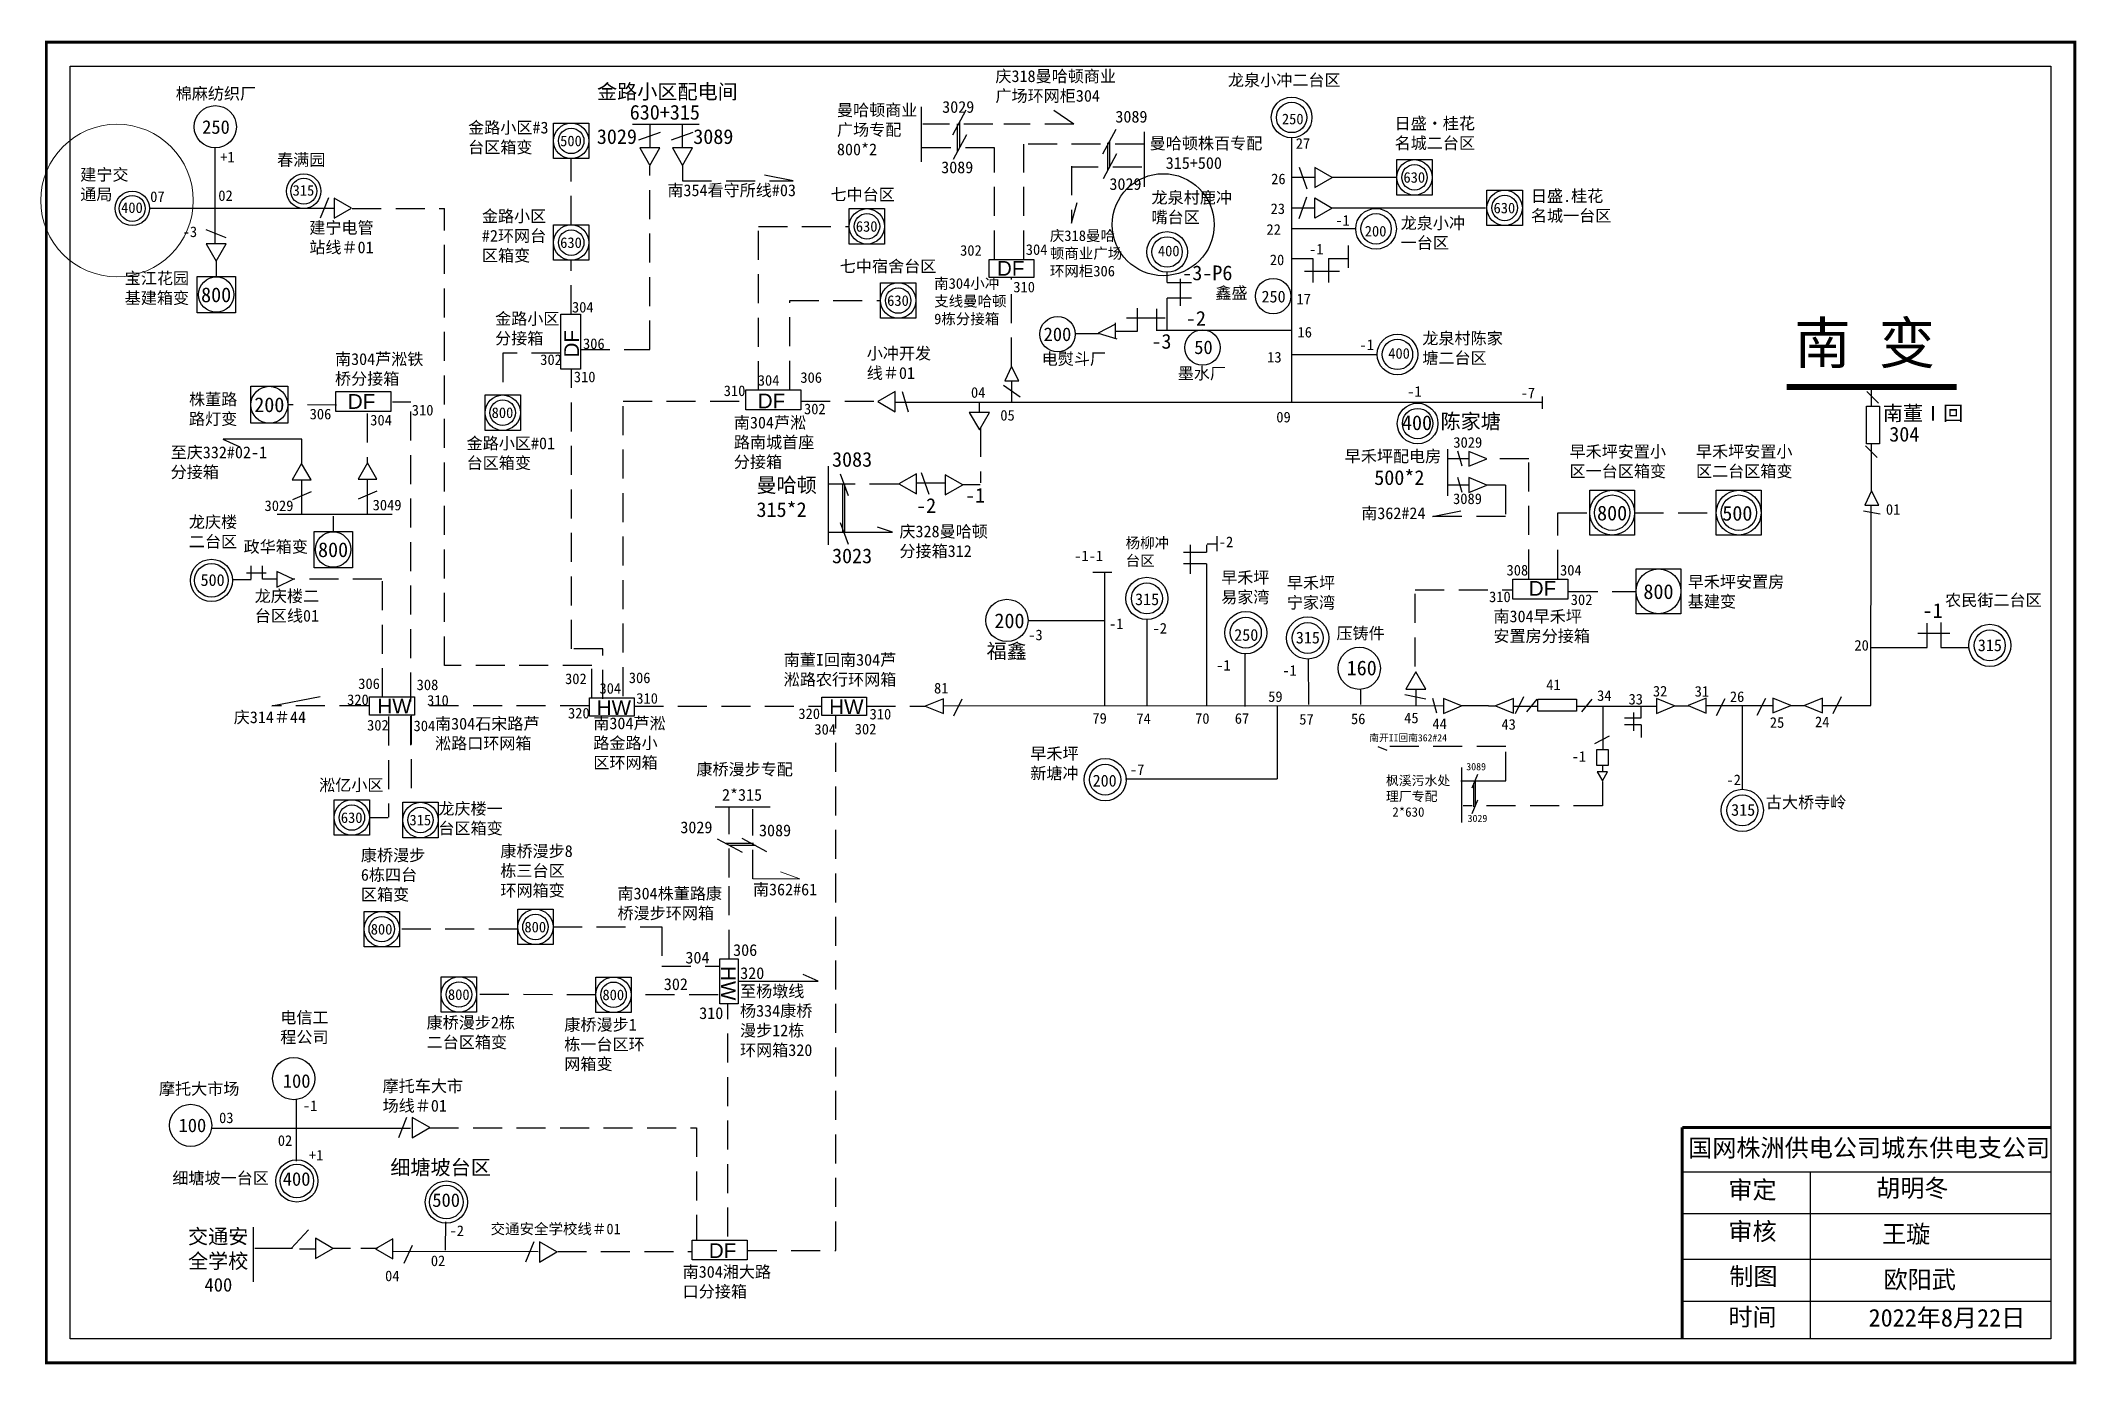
# Model space of a CAD drawing. Extents: x -32 to 313, y 68 to 293.
import ezdxf

# ---------------------------------------------------------------- set-up
doc = ezdxf.new("R2010")
doc.units = 0
doc.header["$LTSCALE"] = 0.774411
doc.linetypes.add('ACAD_ISO02W100', pattern=[15, 12, -3])
doc.linetypes.add('DASHED2', pattern=[9.525, 6.35, -3.175])
doc.layers.get('0').update_dxf_attribs({"linetype": 'CONTINUOUS'})
doc.layers.add('Layer2', color=1, linetype='CONTINUOUS')
doc.layers.add('MiniCADViewLayer', color=7, linetype='CONTINUOUS')
doc.layers.add('MiniCADLayer', color=7, linetype='CONTINUOUS', lineweight=20)
doc.styles.add('宋体_txtstyle_0.00_0_0', font='')
doc.styles.add('宋体_txtstyle_1.23_0_0', font='', dxfattribs={"height": 1.231936})
doc.styles.add('宋体_txtstyle_2.30_0_0', font='', dxfattribs={"height": 2.3})
doc.styles.add('宋体_txtstyle_2.50_0_0', font='', dxfattribs={"height": 2.5})
doc.styles.add('宋体_txtstyle_3.00_0_0', font='SIMSUN.TTC', dxfattribs={"height": 3})
doc.styles.add('宋体_txtstyle_4.58_0_0', font='', dxfattribs={"height": 4.578515})
doc.styles.add('宋体_txtstyle_5.39_0_0', font='', dxfattribs={"height": 5.389702})
doc.styles.add('宋体_txtstyle_8.33_0_0', font='', dxfattribs={"height": 8.327402})
doc.styles.add('宋体_txtstyle_9.57_0_0', font='', dxfattribs={"height": 9.568893})
doc.styles.get('宋体_txtstyle_0.00_0_0').set_extended_font_data('宋体')
doc.styles.get('宋体_txtstyle_1.23_0_0').set_extended_font_data('宋体')
doc.styles.get('宋体_txtstyle_2.30_0_0').set_extended_font_data('宋体')
doc.styles.get('宋体_txtstyle_2.50_0_0').set_extended_font_data('宋体')
doc.styles.get('宋体_txtstyle_4.58_0_0').set_extended_font_data('宋体')
doc.styles.get('宋体_txtstyle_5.39_0_0').set_extended_font_data('宋体')
doc.styles.get('宋体_txtstyle_8.33_0_0').set_extended_font_data('宋体')
doc.styles.get('宋体_txtstyle_9.57_0_0').set_extended_font_data('宋体')

msp = doc.modelspace()

# ---------------------------------------------------------------- texts
for s, height, style, p in [('630+315', 2.5, '宋体_txtstyle_2.50_0_0', (68.16, 279.57)), ('500', 1.8, '宋体_txtstyle_2.50_0_0', (56.36, 275.06)), ('3029', 2.5, '宋体_txtstyle_2.50_0_0', (62.58, 275.44)), ('3089', 2.5, '宋体_txtstyle_2.50_0_0', (78.93, 275.44)), ('+1', 1.8, '宋体_txtstyle_2.50_0_0', (-1.3, 272.32)), ('26', 1.8, '宋体_txtstyle_2.30_0_0', (176.93, 268.62)), ('630', 1.8, '宋体_txtstyle_2.50_0_0', (199.36, 268.87)), ('315', 1.8, '宋体_txtstyle_2.50_0_0', (10.99, 266.67)), ('400', 1.8, '宋体_txtstyle_2.50_0_0', (-18.09, 263.74)), ('630', 1.8, '宋体_txtstyle_2.50_0_0', (106.5, 260.56)), ('23', 1.8, '宋体_txtstyle_2.30_0_0', (176.83, 263.56)), ('-1', 1.8, '宋体_txtstyle_2.50_0_0', (187.81, 261.59)), ('630', 1.8, '宋体_txtstyle_2.50_0_0', (214.64, 263.68)), ('630', 1.8, '宋体_txtstyle_2.50_0_0', (56.36, 257.81)), ('22', 1.8, '宋体_txtstyle_2.50_0_0', (176.13, 260.04)), ('400', 1.8, '宋体_txtstyle_2.50_0_0', (157.72, 256.4)), ('20', 1.8, '宋体_txtstyle_2.50_0_0', (176.7, 254.89)), ('-1', 1.8, '宋体_txtstyle_2.50_0_0', (183.36, 256.7)), ('-3-P6', 2.5, '宋体_txtstyle_2.50_0_0', (161.85, 252.33)), ('630', 1.8, '宋体_txtstyle_2.50_0_0', (111.81, 247.98)), ('17', 1.8, '宋体_txtstyle_2.50_0_0', (181.22, 248.25)), ('-2', 2.5, '宋体_txtstyle_2.50_0_0', (162.47, 244.62)), ('-3', 2.5, '宋体_txtstyle_2.50_0_0', (156.62, 240.72)), ('16', 1.8, '宋体_txtstyle_2.50_0_0', (181.4, 242.62)), ('-1', 1.8, '宋体_txtstyle_2.50_0_0', (191.9, 240.48)), ('13', 1.8, '宋体_txtstyle_2.50_0_0', (176.25, 238.38)), ('400', 1.8, '宋体_txtstyle_2.50_0_0', (196.78, 239.02)), ('-1', 1.8, '宋体_txtstyle_2.50_0_0', (199.99, 232.56)), ('-7', 1.8, '宋体_txtstyle_2.50_0_0', (219.23, 232.32)), ('800', 1.8, '宋体_txtstyle_2.50_0_0', (44.74, 228.97)), ('09', 1.8, '宋体_txtstyle_2.50_0_0', (177.8, 228.22)), ('400', 2.5, '宋体_txtstyle_2.50_0_0', (199.11, 226.92)), ('500*2', 2.5, '宋体_txtstyle_2.50_0_0', (194.41, 217.61)), ('800', 2.5, '宋体_txtstyle_2.50_0_0', (232.19, 211.6)), ('500', 2.5, '宋体_txtstyle_2.50_0_0', (253.43, 211.56)), ('01', 1.8, '宋体_txtstyle_2.50_0_0', (281.17, 212.56)), ('-2', 1.8, '宋体_txtstyle_2.50_0_0', (168.05, 207.06)), ('-1-1', 1.8, '宋体_txtstyle_2.50_0_0', (143.53, 204.69)), ('800', 2.5, '宋体_txtstyle_2.50_0_0', (240.05, 198.27)), ('-1', 2.5, '宋体_txtstyle_2.50_0_0', (287.39, 195.07)), ('-1', 1.8, '宋体_txtstyle_2.50_0_0', (149.44, 193.17)), ('20', 1.8, '宋体_txtstyle_2.50_0_0', (275.83, 189.52)), ('26', 1.8, '宋体_txtstyle_2.50_0_0', (254.71, 180.81)), ('25', 1.8, '宋体_txtstyle_2.50_0_0', (261.49, 176.43)), ('24', 1.8, '宋体_txtstyle_2.50_0_0', (269.15, 176.53)), ('-2', 1.8, '宋体_txtstyle_2.50_0_0', (254.13, 166.7)), ('630', 1.8, '宋体_txtstyle_2.50_0_0', (19.17, 160.29)), ('315', 1.8, '宋体_txtstyle_2.50_0_0', (30.81, 159.89)), ('800', 1.8, '宋体_txtstyle_2.50_0_0', (24.24, 141.37)), ('800', 1.8, '宋体_txtstyle_2.50_0_0', (50.3, 141.74)), ('800', 1.8, '宋体_txtstyle_2.50_0_0', (37.33, 130.29)), ('800', 1.8, '宋体_txtstyle_2.50_0_0', (63.53, 130.24)), ('03', 1.8, '宋体_txtstyle_2.50_0_0', (-1.48, 109.39)), ('-1', 1.8, '宋体_txtstyle_2.50_0_0', (12.74, 111.44)), ('02', 1.8, '宋体_txtstyle_2.50_0_0', (8.48, 105.53)), ('+1', 1.8, '宋体_txtstyle_2.50_0_0', (13.76, 103.05)), ('-2', 1.8, '宋体_txtstyle_2.50_0_0', (37.6, 90.24)), ('交通安全学校线＃01', 1.8, '宋体_txtstyle_2.50_0_0', (44.56, 90.55)), ('02', 1.8, '宋体_txtstyle_2.50_0_0', (34.43, 85.14)), ('04', 1.8, '宋体_txtstyle_2.50_0_0', (26.67, 82.58))]:
    msp.add_text(s, height=height, dxfattribs=dict(style=style)).set_placement(p)
at = {"color": 0}
for s, height, style, p in [('04', 1.8, '宋体_txtstyle_2.50_0_0', (126.02, 232.4)), ('05', 1.8, '宋体_txtstyle_2.50_0_0', (131, 228.53)), ('3083', 2.5, '宋体_txtstyle_2.50_0_0', (102.46, 220.7)), ('-2', 2.5, '宋体_txtstyle_2.50_0_0', (116.72, 212.87)), ('-1', 2.5, '宋体_txtstyle_2.50_0_0', (125.02, 214.61)), ('3023', 2.5, '宋体_txtstyle_2.50_0_0', (102.46, 204.34)), ('-2', 1.8, '宋体_txtstyle_2.50_0_0', (156.82, 192.41)), ('-3', 1.8, '宋体_txtstyle_2.50_0_0', (135.73, 191.28)), ('-1', 1.8, '宋体_txtstyle_2.50_0_0', (167.6, 186.13)), ('-1', 1.8, '宋体_txtstyle_2.50_0_0', (178.82, 185.26)), ('81', 1.8, '宋体_txtstyle_2.50_0_0', (119.76, 182.25)), ('32', 1.8, '宋体_txtstyle_2.50_0_0', (241.66, 181.74)), ('31', 1.8, '宋体_txtstyle_2.50_0_0', (248.74, 181.71)), ('59', 1.8, '宋体_txtstyle_2.50_0_0', (176.42, 180.82)), ('34', 1.8, '宋体_txtstyle_2.50_0_0', (232.2, 181)), ('33', 1.8, '宋体_txtstyle_2.50_0_0', (237.53, 180.38)), ('79', 1.8, '宋体_txtstyle_2.50_0_0', (146.61, 177.14)), ('74', 1.8, '宋体_txtstyle_2.50_0_0', (154.07, 177.08)), ('70', 1.8, '宋体_txtstyle_2.50_0_0', (164.03, 177.11)), ('67', 1.8, '宋体_txtstyle_2.50_0_0', (170.76, 177.11)), ('57', 1.8, '宋体_txtstyle_2.50_0_0', (181.69, 176.97)), ('56', 1.8, '宋体_txtstyle_2.50_0_0', (190.46, 177.05)), ('45', 1.8, '宋体_txtstyle_2.50_0_0', (199.48, 177.21)), ('44', 1.8, '宋体_txtstyle_2.50_0_0', (204.27, 176.21)), ('43', 1.8, '宋体_txtstyle_2.50_0_0', (215.97, 176.11)), ('-7', 1.8, '宋体_txtstyle_2.50_0_0', (152.98, 168.45)), ('3089', 1.232, '宋体_txtstyle_1.23_0_0', (210.01, 169.23)), ('-1', 1.8, '宋体_txtstyle_2.50_0_0', (227.88, 170.67)), ('3029', 1.232, '宋体_txtstyle_1.23_0_0', (210.23, 160.45))]:
    msp.add_text(s, height=height, dxfattribs=dict(at, style=style)).set_placement(p)
at = {"color": 0, "attachment_point": 1}
for s, insert, char_height, width, style in [('庆318曼哈顿商业广场环网柜304', (130.17, 287.94), 2, 22.3189, '宋体_txtstyle_5.39_0_0'), ('曼哈顿商业广场专配\\P800*2', (103.3, 282.19), 2, 15.5536, '宋体_txtstyle_9.57_0_0'), ('3029', (121.14, 282.72), 2, 52.3674, '宋体_txtstyle_0.00_0_0'), ('3089', (150.51, 281.07), 2, 6.6494, '宋体_txtstyle_0.00_0_0'), ('曼哈顿株百专配\\P  315+500', (156.33, 276.55), 2, 20.1524, '宋体_txtstyle_0.00_0_0'), ('3089', (120.97, 272.48), 2, 52.3674, '宋体_txtstyle_0.00_0_0'), ('3029', (149.5, 269.65), 2, 6.6657, '宋体_txtstyle_0.00_0_0'), ('七中台区', (102.2, 267.87), 2, 16.4292, '宋体_txtstyle_0.00_0_0'), ('庆318曼哈顿商业广场环网柜306', (139.4, 260.79), 1.8, 12.9423, '宋体_txtstyle_4.58_0_0'), ('七中宿舍台区', (103.78, 255.7), 2, 32.25, '宋体_txtstyle_0.00_0_0'), ('南304小冲支线曼哈顿9栋分接箱', (119.78, 252.68), 1.8, 13.073, '宋体_txtstyle_4.58_0_0'), ('曼哈顿\\P315*2', (89.65, 218.85), 2.5, 16.4292, '宋体_txtstyle_0.00_0_0'), ('庆328曼哈顿分接箱312', (113.89, 210.73), 2, 15.3566, '宋体_txtstyle_0.00_0_0'), ('压铸件', (188, 193.46), 2, 16.4292, '宋体_txtstyle_0.00_0_0'), ('福鑫', (128.68, 190.68), 2.5, 16.4292, '宋体_txtstyle_0.00_0_0'), ('250', (170.66, 193.18), 2, 4.9053, '宋体_txtstyle_0.00_0_0'), ('315', (181.11, 192.73), 2, 4.9053, '宋体_txtstyle_0.00_0_0'), ('160', (189.73, 187.83), 2.5, 4.9053, '宋体_txtstyle_0.00_0_0'), ('{\\fKaiTi_GB2312|b0|i0|c134|p49;310}', (108.83, 179.65), 1.8, 21.5515, '宋体_txtstyle_0.00_0_0'), ('{\\fKaiTi_GB2312|b0|i0|c134|p49;302}', (106.31, 177.11), 1.8, 21.5515, '宋体_txtstyle_0.00_0_0'), ('早禾坪新塘冲', (136.09, 173.05), 2, 10.1042, '宋体_txtstyle_0.00_0_0'), ('200', (146.65, 168.46), 2, 4.9053, '宋体_txtstyle_0.00_0_0'), ('{\\fSimSun|b0|i0|c134|p2;枫溪污水处理厂专配\\P 2*630}', (196.39, 168.28), 1.6, 11.7719, '宋体_txtstyle_0.00_0_0')]:
    msp.add_mtext(s, dxfattribs=dict(at, insert=insert, char_height=char_height, width=width, style=style))
at = {"attachment_point": 1}
for s, insert, char_height, width, style in [('龙泉小冲二台区', (169.6, 287.27), 2, 24.8042, '宋体_txtstyle_0.00_0_0'), ('棉麻纺织厂', (-8.83, 284.99), 2, 29.5593, '宋体_txtstyle_0.00_0_0'), ('金路小区配电间', (62.61, 285.57), 2.5, 33.4679, '宋体_txtstyle_0.00_0_0'), ('250', (178.75, 280.58), 1.8, 4.9053, '宋体_txtstyle_0.00_0_0'), ('日盛·桂花名城二台区', (197.86, 279.93), 2, 16.1336, '宋体_txtstyle_0.00_0_0'), ('250', (-4.35, 279.46), 2.3, 4.9053, '宋体_txtstyle_0.00_0_0'), ('金路小区#3台区箱变', (40.75, 279.22), 2, 14.8049, '宋体_txtstyle_0.00_0_0'), ('27', (181.1, 276.42), 1.8, 16.4292, '宋体_txtstyle_0.00_0_0'), ('建宁交通局', (-25.02, 271.24), 2, 9.1056, '宋体_txtstyle_0.00_0_0'), ('南354看守所线#03', (74.54, 268.59), 2, 33.4679, '宋体_txtstyle_0.00_0_0'), ('龙泉村鹿冲嘴台区', (156.64, 267.35), 2, 13.6725, '宋体_txtstyle_0.00_0_0'), ('日盛.桂花名城一台区', (220.97, 267.62), 2, 14.3594, '宋体_txtstyle_0.00_0_0'), ('建宁电管站线＃01', (13.82, 262.24), 2, 13.0919, '宋体_txtstyle_0.00_0_0'), ('金路小区#2环网台区箱变', (43.09, 264.2), 2, 13.0435, '宋体_txtstyle_0.00_0_0'), ('龙泉小冲一台区', (198.89, 263.02), 2, 11.5895, '宋体_txtstyle_0.00_0_0'), ('200', (192.8, 261.55), 1.8, 4.9053, '宋体_txtstyle_0.00_0_0'), ('{\\fSimSun|b0|i0|c134|p2;宝江花园基建箱变}', (-17.48, 253.67), 2, 11.3405, '宋体_txtstyle_0.00_0_0'), ('鑫盛', (167.46, 251.18), 2, 16.4292, '宋体_txtstyle_0.00_0_0'), ('250', (175.29, 250.56), 2, 4.9053, '宋体_txtstyle_0.00_0_0'), ('金路小区分接箱', (45.33, 246.81), 2, 12.065, '宋体_txtstyle_0.00_0_0'), ('200', (138.34, 244.32), 2.3, 4.9053, '宋体_txtstyle_0.00_0_0'), ('50', (163.88, 242.11), 2.3, 4.9053, '宋体_txtstyle_0.00_0_0'), ('龙泉村陈家塘二台区', (202.56, 243.48), 2, 13.6725, '宋体_txtstyle_0.00_0_0'), ('小冲开发线＃01', (108.35, 240.93), 2, 11.7091, '宋体_txtstyle_0.00_0_0'), ('电熨斗厂', (138.01, 240), 2, 16.4292, '宋体_txtstyle_0.00_0_0'), ('墨水厂', (161.08, 237.53), 2, 16.4292, '宋体_txtstyle_0.00_0_0'), ('株董路路灯变', (-6.58, 233.15), 2, 8.8877, '宋体_txtstyle_0.00_0_0'), ('陈家塘', (205.65, 229.66), 2.5, 16.4292, '宋体_txtstyle_0.00_0_0'), ('金路小区#01台区箱变', (40.5, 225.68), 2, 16.4553, '宋体_txtstyle_0.00_0_0'), ('{\\fSimSun|b0|i0|c134|p2;早禾坪安置小区一台区箱变}', (227.52, 224.28), 2, 18.107, '宋体_txtstyle_0.00_0_0'), ('{\\fSimSun|b0|i0|c134|p2;早禾坪安置小区二台区箱变}', (248.96, 224.28), 2, 18.107, '宋体_txtstyle_0.00_0_0'), ('{\\fSimSun|b0|i0|c134|p2;早禾坪配电房}', (189.4, 223.49), 2, 20.9896, '宋体_txtstyle_0.00_0_0'), ('{\\fSimSun|b0|i0|c134|p2;南362#24}', (192.2, 213.82), 2, 20.9896, '宋体_txtstyle_0.00_0_0'), ('龙庆楼二台区', (-6.6, 212.34), 2, 9.9304, '宋体_txtstyle_0.00_0_0'), ('政华箱变', (2.68, 208.14), 2, 11.3405, '宋体_txtstyle_0.00_0_0'), ('杨柳冲台区', (152.25, 208.68), 1.8, 7.7324, '宋体_txtstyle_0.00_0_0'), ('500', (-4.62, 202.49), 2, 4.9053, '宋体_txtstyle_0.00_0_0'), ('早禾坪易家湾', (168.45, 202.93), 2, 10.2954, '宋体_txtstyle_0.00_0_0'), ('早禾坪宁家湾', (179.59, 202), 2, 9.9484, '宋体_txtstyle_0.00_0_0'), ('{\\fSimSun|b0|i0|c134|p2;早禾坪安置房基建变}', (247.57, 202.19), 2, 18.107, '宋体_txtstyle_0.00_0_0'), ('龙庆楼二台区线01', (4.57, 199.77), 2, 12.753, '宋体_txtstyle_0.00_0_0'), ('315', (153.85, 199.23), 2, 4.9053, '宋体_txtstyle_0.00_0_0'), ('农民街二台区', (291.22, 199.08), 2, 41.4167, '宋体_txtstyle_0.00_0_0'), ('200', (130, 195.83), 2.5, 4.9053, '宋体_txtstyle_0.00_0_0'), ('315', (296.76, 191.43), 2, 4.9053, '宋体_txtstyle_0.00_0_0'), ('庆314＃44', (1.01, 179.22), 2, 35.3805, '宋体_txtstyle_0.00_0_0'), ('康桥漫步专配', (79.46, 170.39), 2, 22.5174, '宋体_txtstyle_8.33_0_0'), ('淞亿小区', (15.49, 167.73), 2, 16.4292, '宋体_txtstyle_0.00_0_0'), ('2*315', (83.8, 166.06), 2, 16.4292, '宋体_txtstyle_0.00_0_0'), ('龙庆楼一台区箱变', (35.71, 163.72), 2, 11.3405, '宋体_txtstyle_0.00_0_0'), ('315', (254.93, 163.51), 2, 4.9053, '宋体_txtstyle_0.00_0_0'), ('古大桥寺岭', (260.82, 164.8), 2, 41.4167, '宋体_txtstyle_0.00_0_0'), ('康桥漫步6栋四台区箱变', (22.57, 155.83), 2, 12.0667, '宋体_txtstyle_0.00_0_0'), ('康桥漫步8栋三台区环网箱变', (46.22, 156.52), 2, 13.0239, '宋体_txtstyle_0.00_0_0'), ('南304株董路康桥漫步环网箱', (66.08, 149.33), 2, 19.2181, '宋体_txtstyle_0.00_0_0'), ('南362#61', (89.05, 150.01), 2, 16.4292, '宋体_txtstyle_0.00_0_0'), ('电信工程公司', (8.9, 128.31), 2, 9.2731, '宋体_txtstyle_0.00_0_0'), ('康桥漫步2栋二台区箱变', (33.71, 127.44), 2, 17.2172, '宋体_txtstyle_0.00_0_0'), ('康桥漫步1栋一台区环网箱变', (57.06, 127.08), 2, 13.6538, '宋体_txtstyle_0.00_0_0'), ('100', (9.33, 117.68), 2.3, 4.9053, '宋体_txtstyle_0.00_0_0'), ('摩托大市场', (-11.67, 116.21), 2, 17.6168, '宋体_txtstyle_0.00_0_0'), ('摩托车大市场线＃01', (26.25, 116.67), 2, 16.212, '宋体_txtstyle_0.00_0_0'), ('100', (-8.35, 110.16), 2.3, 4.9053, '宋体_txtstyle_0.00_0_0'), ('细塘坡一台区', (-9.4, 101.07), 2, 31.5622, '宋体_txtstyle_0.00_0_0'), ('400', (9.32, 101.06), 2.3, 4.9053, '宋体_txtstyle_0.00_0_0'), ('细塘坡台区', (27.56, 103.13), 2.5, 31.5622, '宋体_txtstyle_0.00_0_0'), ('500', (34.68, 97.48), 2.3, 4.9053, '宋体_txtstyle_0.00_0_0'), ('交通安全学校', (-6.75, 91.42), 2.5, 11.6313, '宋体_txtstyle_0.00_0_0'), ('400', (-3.94, 83.12), 2.3, 4.9053, '宋体_txtstyle_0.00_0_0')]:
    msp.add_mtext(s, dxfattribs=dict(at, insert=insert, char_height=char_height, width=width, style=style))
at = {"color": 7, "attachment_point": 1, "style": '宋体_txtstyle_0.00_0_0'}
for s, insert, char_height, width in [('春满园', (8.36, 273.76), 2, 17.4863), ('{\\fSimSun|b0|i0|c134|p2;07}', (-13.16, 267.4), 1.8, 6.7941), ('{\\fKaiTi_GB2312|b0|i0|c134|p49;302}', (124.18, 258.29), 1.8, 21.5515), ('{\\fArial|b0|i0|c0|p32;\\H1.25x;DF}', (130.43, 255.6), 2, 21.5515), ('{\\fKaiTi_GB2312|b0|i0|c134|p49;304}', (135.32, 258.43), 1.8, 21.5515), ('{\\fKaiTi_GB2312|b0|i0|c134|p49;310}', (133.2, 252.08), 1.8, 3.6316), ('{\\fKaiTi_GB2312|b0|i0|c134|p49;304}', (58.36, 248.66), 1.8, 4.0592), ('{\\fKaiTi_GB2312|b0|i0|c134|p49;306}', (60.23, 242.47), 1.8, 21.5515), ('南304芦淞铁桥分接箱', (18.18, 239.96), 2, 16.2132), ('{\\fKaiTi_GB2312|b0|i0|c134|p49;302}', (52.98, 239.76), 1.8, 21.5515), ('{\\fKaiTi_GB2312|b0|i0|c134|p49;310}', (58.68, 236.84), 1.8, 21.5515), ('{\\fKaiTi_GB2312|b0|i0|c134|p49;304}', (89.87, 236.25), 1.8, 21.5515), ('{\\fKaiTi_GB2312|b0|i0|c134|p49;306}', (97.09, 236.73), 1.8, 21.5515), ('{\\fArial|b0|i0|c0|p32;\\H1.25x;DF}', (20.35, 233.02), 2, 21.5515), ('{\\fKaiTi_GB2312|b0|i0|c134|p49;310}', (84.1, 234.49), 1.8, 21.5515), ('{\\fArial|b0|i0|c0|p32;\\H1.25x;DF}', (89.86, 233.11), 2, 21.5515), ('{\\fKaiTi_GB2312|b0|i0|c134|p49;302}', (97.71, 231.41), 1.8, 21.5515), ('{\\fKaiTi_GB2312|b0|i0|c134|p49;306}', (13.88, 230.54), 1.8, 21.5515), ('{\\fKaiTi_GB2312|b0|i0|c134|p49;304}', (24.15, 229.51), 1.8, 21.5515), ('{\\fKaiTi_GB2312|b0|i0|c134|p49;310}', (31.2, 231.2), 1.8, 21.5515), ('\\pt8;南304芦淞路南城首座分接箱', (85.81, 229.19), 2, 14.2606), ('{\\fKaiTi_GB2312|b0|i0|c134|p49;3029}', (207.82, 225.73), 1.8, 21.5515), ('{\\fKaiTi_GB2312|b0|i0|c134|p49;3029}', (6.23, 214.99), 1.8, 21.5515), ('{\\fKaiTi_GB2312|b0|i0|c134|p49;3049}', (24.56, 215.11), 1.8, 21.5515), ('\\pt19.8;{\\fKaiTi_GB2312|b0|i0|c134|p49;3089}', (207.77, 216.17), 1.8, 21.5515), ('\\pt19.8;{\\fKaiTi_GB2312|b0|i0|c134|p49;308}', (216.84, 204.06), 1.8, 21.5515), ('{\\fKaiTi_GB2312|b0|i0|c134|p49;304}', (225.91, 204.06), 1.8, 21.5515), ('{\\fArial|b0|i0|c0|p32;\\H1.25x;DF}', (220.6, 201.33), 2, 21.5515), ('{\\fKaiTi_GB2312|b0|i0|c134|p49;310}', (213.87, 199.54), 1.8, 21.5515), ('{\\fKaiTi_GB2312|b0|i0|c134|p49;302}', (227.73, 199.05), 1.8, 21.5515), ('南304早禾坪\\P安置房分接箱', (214.62, 196.33), 2, 24.4444), ('{\\fSimSun|b0|i0|c134|p2;南董}I{\\fSimSun|b0|i0|c134|p2;回南}304{\\fSimSun|b0|i0|c134|p2;芦淞路农行环网箱}', (94.27, 188.96), 2, 20.8642), ('{\\fKaiTi_GB2312|b0|i0|c134|p49;306}', (22.12, 184.81), 1.8, 21.5515), ('{\\fKaiTi_GB2312|b0|i0|c134|p49;308}', (32.02, 184.62), 1.8, 21.5515), ('{\\fKaiTi_GB2312|b0|i0|c134|p49;302}', (57.19, 185.64), 1.8, 21.5515), ('{\\fKaiTi_GB2312|b0|i0|c134|p49;304}', (63.03, 184.01), 1.8, 21.5515), ('{\\fKaiTi_GB2312|b0|i0|c134|p49;306}', (68, 185.81), 1.8, 21.5515), ('{\\fKaiTi_GB2312|b0|i0|c134|p49;320}', (20.23, 182.09), 1.8, 21.5515), ('{\\fArial|b0|i0|c0|p32;\\H1.25x;HW}', (25.36, 181.38), 2, 21.5515), ('{\\fKaiTi_GB2312|b0|i0|c134|p49;310}', (33.8, 181.98), 1.8, 21.5515), ('{\\fKaiTi_GB2312|b0|i0|c134|p49;320}', (57.69, 179.81), 1.8, 21.5515), ('{\\fArial|b0|i0|c0|p32;\\H1.25x;HW}', (62.56, 181.1), 2, 21.5515), ('{\\fKaiTi_GB2312|b0|i0|c134|p49;310}', (69.27, 182.32), 1.8, 21.5515), ('{\\fKaiTi_GB2312|b0|i0|c134|p49;320}', (96.75, 179.72), 1.8, 21.5515), ('{\\fArial|b0|i0|c0|p32;\\H1.25x;HW}', (101.98, 181.24), 2, 21.5515), ('{\\fKaiTi_GB2312|b0|i0|c134|p49;302}', (23.62, 177.77), 1.8, 21.5515), ('{\\fKaiTi_GB2312|b0|i0|c134|p49;304}', (31.5, 177.66), 1.8, 21.5515), ('{\\fSimSun|b0|i0|c134|p32;南304}石宋路芦淞路口环网箱', (35.14, 178.13), 2, 19.0063), ('{\\fSimSun|b0|i0|c134|p32;南304}芦淞路金路小区环网箱', (61.98, 178.19), 2, 12.3404), ('{\\fKaiTi_GB2312|b0|i0|c134|p49;304}', (99.47, 177.07), 1.8, 21.5515), ('至杨墩线杨334康桥漫步12栋环网箱320', (86.86, 132.77), 2, 12.9165), ('{\\fArial|b0|i0|c0|p32;\\H1.25x;DF}', (81.57, 89.01), 2, 21.5515), ('{\\fSimSun|b0|i0|c134|p2;南}304{\\fSimSun|b0|i0|c134|p2;湘大路口分接箱}', (77.13, 85.17), 2, 16.2015)]:
    msp.add_mtext(s, dxfattribs=dict(at, insert=insert, char_height=char_height, width=width))
at = {"color": 7, "linetype": 'Continuous', "attachment_point": 1}
for s, insert, char_height, width, style in [('{\\fSimSun|b0|i0|c134|p2;02}', (-1.61, 267.58), 1.8, 3.7944, '宋体_txtstyle_0.00_0_0'), ('{\\fSimSun|b0|i0|c134|p2;-3}', (-7.65, 261.45), 1.8, 3.7944, '宋体_txtstyle_0.00_0_0'), ('200', (4.49, 232.47), 2.5, 5.5937, '宋体_txtstyle_0.00_0_0'), ('欧阳武', (280.77, 84.37), 3, 23.4615, '宋体_txtstyle_3.00_0_0'), ('2022年8月22日', (278.24, 77.88), 3, 31.9107, '宋体_txtstyle_3.00_0_0')]:
    msp.add_mtext(s, dxfattribs=dict(at, insert=insert, char_height=char_height, width=width, style=style))
at = {"linetype": 'Continuous', "attachment_point": 1}
for s, insert, char_height, width, style in [('{\\fSimSun|b0|i0|c134|p2;800}', (-4.53, 251.11), 2.5, 3.7944, '宋体_txtstyle_0.00_0_0'), ('南 变', (265.65, 245.19), 7, 27.4955, '宋体_txtstyle_0.00_0_0'), ('至庆332#02-1分接箱', (-9.69, 224.14), 2, 18.2696, '宋体_txtstyle_0.00_0_0'), ('{\\fSimSun|b0|i0|c134|p2;800}', (15.3, 207.88), 2.5, 3.7944, '宋体_txtstyle_0.00_0_0'), ('国网株洲供电公司城东供电支公司', (247.63, 106.69), 3, 82.0179, '宋体_txtstyle_0.00_0_0'), ('胡明冬', (279.51, 99.87), 3, 23.4615, '宋体_txtstyle_3.00_0_0'), ('审定', (254.45, 99.58), 3, 23.4615, '宋体_txtstyle_0.00_0_0'), ('审核', (254.45, 92.52), 3, 23.4615, '宋体_txtstyle_0.00_0_0'), ('{\\fSimSun|b0|i0|c134|p2;王璇}', (280.51, 92.09), 3, 33.0539, '宋体_txtstyle_0.00_0_0'), ('制图', (254.62, 84.9), 3, 23.4615, '宋体_txtstyle_0.00_0_0'), ('时间', (254.45, 78.02), 3, 23.4615, '宋体_txtstyle_0.00_0_0')]:
    msp.add_mtext(s, dxfattribs=dict(at, insert=insert, char_height=char_height, width=width, style=style))
at = {"color": 7, "char_height": 2, "width": 21.5515, "attachment_point": 1, "style": '宋体_txtstyle_0.00_0_0'}
for s, insert, rotation in [('{\\fArial|b0|i0|c0|p32;\\H1.25x;DF}', (57.05, 239.23), 90), ('{\\fArial|b0|i0|c0|p32;\\H1.25x;HW}', (86.14, 136.01), 270)]:
    msp.add_mtext(s, dxfattribs=dict(at, insert=insert, rotation=rotation))
at = {"color": 0, "linetype": 'Continuous', "char_height": 2.5, "attachment_point": 1, "style": '宋体_txtstyle_0.00_0_0'}
for s, insert, width in [('南董Ⅰ回', (280.65, 231.03), 14.1041), ('304', (281.74, 227.47), 5.6554)]:
    msp.add_mtext(s, dxfattribs=dict(at, insert=insert, width=width))
at = {"layer": 'Layer2', "color": 0, "linetype": 'Continuous', "insert": (223.57, 184.62), "char_height": 1.8, "width": 16.0559, "attachment_point": 1, "style": '宋体_txtstyle_0.00_0_0'}
msp.add_mtext('{\\fSimSun|b0|i0|c134|p2;41}', dxfattribs=at)
at = {"layer": 'MiniCADLayer', "color": 7, "ltscale": 0.91098, "char_height": 2, "attachment_point": 1, "style": '宋体_txtstyle_0.00_0_0'}
for s, insert in [('3029', (76.74, 160.55)), ('3089', (90.08, 160.03)), ('304', (77.6, 138.46)), ('306', (85.69, 139.74)), ('320', (86.89, 135.82)), ('302', (73.94, 133.95)), ('310', (79.94, 129.04))]:
    msp.add_mtext(s, dxfattribs=dict(at, insert=insert))
at = {"layer": 'MiniCADViewLayer', "color": 0, "linetype": 'DASHED2', "insert": (193.57, 175.34), "char_height": 1.2085, "attachment_point": 1, "style": '宋体_txtstyle_0.00_0_0'}
msp.add_mtext('南开II回南362#24', dxfattribs=at)

# ---------------------------------------------------------------- linework, layer by layer
at = {"color": 0, "linetype": 'Continuous'}
for p, q in [((117.56, 281.73), (117.56, 272.41)), ((125.13, 281.15), (122.87, 276.95)), ((143.44, 278.78), (140.07, 281.1)), ((68.6, 278.78), (79.96, 278.78)), ((73.34, 277.41), (69.66, 276.09)), ((78.86, 277.41), (75.18, 276.09)), ((125.25, 277.01), (122.98, 272.81)), ((123.71, 278.88), (123.71, 274.15)), ((124.08, 279.25), (124.08, 274.84)), ((150.6, 277.9), (148.33, 273.7)), ((155.37, 277.49), (155.37, 268.17)), ((150.71, 273.76), (148.45, 269.55)), ((149.17, 275.62), (149.17, 270.9)), ((149.54, 275.99), (149.54, 271.59)), ((143.06, 261.98), (144.03, 265.53)), ((150.47, 245.1), (150.47, 242.5)), ((152.42, 245.94), (158.96, 245.94)), ((154.26, 243.72), (154.26, 247.59)), ((157.5, 247.49), (157.5, 243.89)), ((143.78, 243.31), (147.75, 243.31)), ((150.51, 244.9), (147.59, 243.34)), ((147.59, 243.34), (150.77, 242.39)), ((150.58, 243.72), (154.26, 243.72)), ((132.9, 235.15), (132.9, 231.55)), ((222.86, 232.59), (222.86, 230.51)), ((206.84, 223.66), (206.84, 215.76)), ((101.83, 220.81), (101.83, 207.47)), ((103.86, 219.5), (105.18, 215.82)), ((104.25, 217.78), (104.25, 209.51)), ((104.57, 217.78), (104.57, 209.51)), ((117.57, 219.75), (118.88, 216.07)), ((103.86, 211.24), (105.18, 207.56)), ((101.88, 209.62), (112.73, 209.62)), ((112.73, 209.62), (110.15, 210.48)), ((172.5, 180.02), (172.5, 189.05)), ((183.2, 188.07), (183.25, 180.4)), ((7.44, 180.15), (15.68, 181.72)), ((121.35, 181.36), (118.28, 180.1)), ((118.28, 180.1), (121.35, 178.84)), ((121.35, 178.84), (121.35, 181.36)), ((206.16, 180.13), (121.35, 180.1)), ((177.92, 180.04), (177.92, 167.76)), ((201.51, 180.13), (201.51, 182.86)), ((204.26, 181.48), (204.97, 178.95)), ((209.23, 180.13), (206.16, 181.39)), ((206.16, 181.39), (206.16, 178.87)), ((206.16, 178.87), (209.23, 180.13)), ((218.03, 181.42), (214.96, 180.15)), ((214.96, 180.15), (218.03, 178.89)), ((218.03, 178.89), (218.03, 181.42)), ((219.69, 181.68), (218.33, 178.78)), ((221.99, 181.3), (220.24, 179.12)), ((231.31, 181.3), (229.57, 179.12)), ((233.19, 180.1), (233.19, 172.8)), ((239.68, 178.13), (239.68, 180.11)), ((242.26, 181.41), (242.26, 178.88)), ((245.33, 180.15), (242.26, 181.41)), ((242.26, 178.88), (245.33, 180.15)), ((245.25, 180.17), (247.67, 180.17)), ((250.71, 181.46), (247.64, 180.2)), ((247.64, 180.2), (250.71, 178.93)), ((250.71, 178.93), (250.71, 181.46)), ((236.83, 176.97), (239.66, 176.97)), ((236.86, 178.13), (239.68, 178.13)), ((238.45, 175.91), (238.45, 179.05)), ((239.71, 174.81), (239.71, 176.95)), ((234.26, 175.03), (231.76, 173.69)), ((209.18, 169.71), (209.18, 160.37)), ((233.09, 170.04), (233.09, 168.98)), ((152.22, 167.76), (177.92, 167.76)), ((209.11, 167.46), (214.24, 167.46)), ((211.92, 168.51), (210.94, 166.2)), ((211.26, 167.05), (211.26, 163)), ((211.51, 167.43), (211.51, 163.38)), ((91.98, 162.96), (82.67, 162.96)), ((211.92, 164.16), (210.94, 161.84)), ((24.04, 161.2), (27.17, 161.2)), ((87.26, 155.28), (83.06, 157.54)), ((89.13, 156.82), (84.41, 156.82)), ((89.5, 156.44), (85.1, 156.44)), ((91.41, 155.39), (87.21, 157.66))]:
    msp.add_line(p, q, dxfattribs=at)
at = {"color": 0}
for p, q in [((71.61, 274.82), (71.6, 278.69)), ((77.13, 274.82), (77.12, 278.69)), ((127.47, 229.92), (127.47, 231.59)), ((121.66, 217.9), (116.76, 217.9)), ((127.61, 217.62), (124.62, 217.62)), ((135.7, 194.64), (148.66, 194.64)), ((155.85, 194.79), (155.85, 180.13)), ((192.05, 182.92), (192.05, 180.37)), ((213.77, 180.13), (215.02, 180.13)), ((218.03, 180.12), (222.15, 180.11)), ((228.7, 180.1), (242.26, 180.11))]:
    msp.add_line(p, q, dxfattribs=at)
at = {"linetype": 'DASHED2'}
for p, q in [((129.74, 278.78), (117.87, 278.78)), ((143.44, 278.78), (131.58, 278.78)), ((58.23, 261.71), (58.23, 272.96)), ((129.99, 274.77), (117.64, 274.77)), ((129.99, 255.87), (129.99, 274.77)), ((155.37, 275.39), (135, 275.39)), ((135, 255.87), (135, 275.39)), ((71.56, 240.56), (71.56, 271.68)), ((77.11, 271.97), (77.11, 269.2)), ((95.86, 269.2), (90.37, 270.27)), ((143.06, 271.65), (143.06, 261.98)), ((154.97, 271.51), (143.11, 271.51)), ((17.07, 266.3), (15.68, 262.85)), ((77.11, 269.2), (95.86, 269.2)), ((21.1, 264.47), (36.74, 264.47)), ((36.74, 187.02), (36.74, 264.47)), ((-0.25, 259.5), (-3.69, 260.89)), ((89.98, 261.47), (105.38, 261.47)), ((89.98, 233.68), (89.98, 261.47)), ((-1.99, 255.57), (-1.99, 253.01)), ((58.23, 246.56), (58.23, 255.71)), ((132.89, 237.69), (132.89, 252.78)), ((95.29, 233.77), (95.29, 248.88)), ((95.29, 248.88), (110.68, 248.88)), ((56.44, 239.98), (46.62, 239.98)), ((46.62, 239.98), (46.62, 232.87)), ((59.85, 240.56), (71.56, 240.56)), ((58.27, 189.81), (58.27, 237.24)), ((31.05, 231.66), (27.92, 231.66)), ((31.05, 173.51), (31.05, 231.66)), ((67.03, 231.81), (87.56, 231.81)), ((67.06, 181.8), (67.06, 231.81)), ((97.23, 231.8), (110.3, 231.8)), ((114.38, 233.46), (115.37, 230.01)), ((131.54, 234.52), (134.37, 232.55)), ((18.44, 231.17), (10.16, 231.21)), ((23.66, 229.71), (23.66, 221.42)), ((220.6, 222.04), (213.54, 222.04)), ((220.6, 201.75), (220.6, 222.01)), ((216.65, 217.59), (213.54, 217.59)), ((216.65, 217.56), (216.65, 212.28)), ((17.84, 212.34), (17.84, 209.78)), ((204.28, 212.28), (209.47, 213.27)), ((216.65, 212.28), (204.28, 212.28)), ((225.54, 201.67), (225.54, 212.91)), ((225.54, 212.91), (230.96, 212.91)), ((238.55, 212.91), (252.4, 212.91)), ((26.13, 201.61), (11.1, 201.61)), ((26.25, 181.62), (26.25, 201.61)), ((201.36, 186.84), (201.36, 199.8)), ((201.36, 199.8), (217.86, 199.8)), ((227.4, 199.57), (238.81, 199.57)), ((61.71, 187.02), (36.74, 187.02)), ((63.61, 189.83), (58.29, 189.83)), ((61.71, 181.5), (61.71, 187.02)), ((63.61, 181.34), (63.61, 189.83)), ((23.85, 180.14), (7.54, 180.14)), ((61.27, 180.14), (31.8, 180.14)), ((68.95, 180.07), (100.74, 180.07)), ((260.75, 181.37), (259.31, 178.49)), ((273.61, 181.66), (272.16, 178.78)), ((27.25, 178.33), (27.25, 161.28)), ((31.1, 178.51), (31.1, 163.83)), ((85.02, 151.02), (85.02, 162.88)), ((89.04, 150.79), (89.04, 162.65)), ((85.04, 137.27), (85.02, 151.02)), ((49.17, 142.28), (29.11, 142.28)), ((55.17, 142.65), (73.6, 142.65)), ((73.6, 142.65), (73.6, 136)), ((73.6, 136), (83.46, 136)), ((62.41, 131.15), (42.2, 131.2)), ((83.14, 131.15), (68.41, 131.15)), ((84.77, 90.15), (84.77, 129.62)), ((30.32, 110.36), (28.92, 106.91)), ((34.22, 108.58), (79.5, 108.58)), ((79.5, 108.58), (79.5, 89.64)), ((51.89, 89.28), (50.5, 85.83)), ((55.9, 87.61), (78.6, 87.61))]:
    msp.add_line(p, q, dxfattribs=at)
for p, q in [((180.4, 276.48), (180.37, 245.43)), ((184.28, 269.78), (180.4, 269.78)), ((18.01, 264.52), (-13.29, 264.51)), ((184.26, 264.56), (180.39, 264.56)), ((191.26, 261.05), (180.41, 261.05)), ((188.51, 253.82), (182.59, 253.82)), ((157.4, 243.87), (180.37, 243.86)), ((113.19, 231.67), (222.83, 231.64)), ((148.67, 202.9), (148.64, 180.14)), ((36.93, 87.85), (36.95, 92.66)), ((28.06, 87.69), (52.61, 87.61))]:
    msp.add_line(p, q)
at = {"linetype": 'Continuous'}
for p, q in [((-2.18, 274.74), (-2.18, 258.5)), ((180.47, 256.04), (184.02, 256.04)), ((184.02, 256.04), (184.02, 251.96)), ((186.67, 256.04), (186.67, 251.96)), ((186.67, 256.04), (190, 256.04)), ((189.99, 258.21), (189.99, 254.43)), ((159.28, 251.97), (159.28, 253.68)), ((161.55, 248), (161.55, 252.56)), ((159.27, 249.34), (163.43, 249.34)), ((159.27, 243.87), (159.27, 249.31)), ((159.28, 251.94), (163.44, 251.94)), ((180.35, 244.57), (180.35, 231.69)), ((180.38, 239.75), (194.89, 239.75)), ((132.89, 237.69), (131.76, 235.25)), ((131.76, 235.25), (134.14, 235.25)), ((134.14, 235.25), (132.89, 237.69)), ((279.89, 231.48), (277.91, 233.46)), ((-0.84, 225.35), (2.04, 224.08)), ((12.57, 225.35), (-0.79, 225.35)), ((12.57, 221.29), (12.57, 225.35)), ((278.71, 216.52), (278.71, 224.52)), ((210.43, 222.05), (206.82, 222.05)), ((208.54, 223.39), (209.24, 220.86)), ((213.5, 222.05), (210.43, 223.31)), ((210.43, 223.31), (210.43, 220.78)), ((210.43, 220.78), (213.5, 222.05)), ((279.67, 222.25), (277.69, 224.23)), ((12.49, 218.44), (12.49, 212.54)), ((23.65, 218.54), (23.65, 212.64)), ((210.43, 217.6), (206.82, 217.6)), ((208.54, 218.94), (209.24, 216.41)), ((210.43, 218.86), (210.43, 216.33)), ((213.5, 217.6), (210.43, 218.86)), ((210.43, 216.33), (213.5, 217.6)), ((14.13, 216.46), (10.96, 215.11)), ((25.29, 216.56), (22.12, 215.21)), ((278.71, 216.63), (277.58, 214.18)), ((277.58, 214.18), (279.97, 214.18)), ((278.62, 180.22), (278.68, 214.18)), ((279.97, 214.18), (278.71, 216.63)), ((27.87, 212.58), (8.35, 212.58)), ((277.4, 213.23), (280.21, 212.69)), ((166.01, 206.2), (166.01, 207.46)), ((167.72, 208.93), (167.72, 206.4)), ((3.97, 201.61), (3.97, 203.92)), ((5.88, 201.61), (5.88, 203.92)), ((166.01, 180.19), (166.01, 204.23)), ((3.97, 201.51), (0.96, 201.51)), ((3.17, 202.71), (6.48, 202.71)), ((8.29, 201.61), (5.88, 201.61)), ((11.07, 201.62), (8.3, 202.94)), ((8.3, 202.94), (8.3, 200.29)), ((8.3, 200.29), (11.07, 201.62)), ((146.66, 202.81), (149.89, 202.81)), ((288.16, 190.03), (288.16, 194.16)), ((290.48, 194.28), (290.48, 190.03)), ((278.61, 190.03), (288.16, 190.03)), ((286.61, 192.48), (292.03, 192.48)), ((290.48, 190.03), (295.25, 190.03)), ((256.82, 180.17), (256.82, 166)), ((265.05, 180.22), (261.98, 181.48)), ((261.98, 181.48), (261.98, 178.96)), ((261.98, 178.96), (265.05, 180.22)), ((265.05, 180.22), (267.36, 180.22)), ((270.43, 181.48), (267.36, 180.22)), ((267.36, 180.22), (270.43, 178.96)), ((270.43, 178.96), (270.43, 181.48)), ((270.43, 180.22), (278.62, 180.22)), ((195, 173.24), (196.53, 172.62)), ((-2.79, 108.53), (31, 108.53)), ((246.66, 101.14), (309.03, 101.14)), ((268.31, 101.13), (268.31, 72.8)), ((246.66, 94.04), (309.03, 94.04)), ((4.37, 82.45), (4.37, 91.74)), ((10.72, 88.11), (13.67, 91.29)), ((10.95, 88.11), (4.6, 88.11)), ((246.66, 86.29), (309.03, 86.29)), ((246.66, 79.19), (309.03, 79.19))]:
    msp.add_line(p, q, dxfattribs=at)
at = {"color": 7, "linetype": 'Continuous'}
for p, q in [((181.69, 271.52), (183, 267.84)), ((198.23, 269.78), (187.28, 269.78)), ((181.67, 262.82), (182.99, 266.5)), ((187.31, 264.59), (213.29, 264.59)), ((11.63, 102.94), (11.63, 113.38)), ((15.01, 87.99), (12.18, 87.99)), ((17.63, 88.16), (20.81, 88.16)), ((22.58, 88.16), (25.4, 88.16)), ((29.92, 85.62), (31.34, 88.7))]:
    msp.add_line(p, q, dxfattribs=at)
at = {"color": 7}
for p, q in [((180.37, 245.47), (180.37, 244.53)), ((166.05, 207.63), (167.74, 207.63)), ((250.72, 180.21), (261.98, 180.22))]:
    msp.add_line(p, q, dxfattribs=at)
at = {"linetype": 'ACAD_ISO02W100'}
msp.add_line((278.75, 230.99), (278.75, 234.08), dxfattribs=at)
at = {"color": 0, "linetype": 'DASHED2'}
for p, q in [((127.64, 227.29), (127.64, 217.97)), ((113.75, 217.77), (101.83, 217.77)), ((121.66, 217.64), (121.65, 217.64)), ((108.29, 180.07), (118.31, 180.07)), ((124.49, 181.26), (123.05, 178.38)), ((203.14, 181.3), (199.58, 182)), ((213.77, 180.13), (209.23, 180.13)), ((253.85, 181.36), (252.4, 178.47)), ((103.12, 87.81), (103.12, 178.45)), ((233.13, 167.32), (233.13, 163.18)), ((233.13, 163.18), (209.46, 163.18)), ((88.16, 87.81), (103.12, 87.81))]:
    msp.add_line(p, q, dxfattribs=at)
at = {"color": 0, "linetype": 'ByBlock', "ltscale": 2}
for p, q in [((163.2, 207.46), (163.2, 202.55)), ((162.04, 206.19), (165.97, 206.19)), ((165.97, 204.23), (162.04, 204.23))]:
    msp.add_line(p, q, dxfattribs=at)
at = {"color": 1, "linetype": 'Continuous'}
for p, q in [((86.54, 133.45), (100.09, 133.45)), ((100.09, 133.45), (97.55, 134.57))]:
    msp.add_line(p, q, dxfattribs=at)
at = {"linetype": 'Continuous', "const_width": 0.5}
msp.add_lwpolyline([(-30.77, 292.7), (313.21, 292.7), (313.21, 68.74), (-30.77, 68.74)], close=True, dxfattribs=at)
at = {"linetype": 'Continuous'}
for points in [[(-26.72, 288.66), (309.16, 288.66), (309.16, 72.78), (-26.72, 72.78)], [(55.23, 278.96), (61.23, 278.96), (61.23, 272.96), (55.23, 272.96)], [(198.23, 272.78), (204.23, 272.78), (204.23, 266.78), (198.23, 266.78)], [(213.52, 267.59), (219.52, 267.59), (219.52, 261.59), (213.52, 261.59)], [(105.38, 264.47), (111.38, 264.47), (111.38, 258.47), (105.38, 258.47)], [(55.23, 261.71), (61.23, 261.71), (61.23, 255.71), (55.23, 255.71)], [(129.1, 255.87), (136.71, 255.87), (136.71, 252.78), (129.1, 252.78)], [(-5.17, 252.94), (1.29, 252.94), (1.29, 246.79), (-5.17, 246.79)], [(110.68, 251.88), (116.68, 251.88), (116.68, 245.88), (110.68, 245.88)], [(3.91, 234.34), (10.16, 234.34), (10.16, 228.08), (3.91, 228.08)], [(43.62, 232.87), (49.62, 232.87), (49.62, 226.87), (43.62, 226.87)], [(12.51, 221.26), (10.92, 218.49), (14.11, 218.49)], [(23.68, 221.35), (22.08, 218.59), (25.27, 218.59)], [(230.94, 216.71), (238.55, 216.71), (238.55, 209.1), (230.94, 209.1)], [(252.4, 216.71), (260.01, 216.71), (260.01, 209.1), (252.4, 209.1)], [(14.66, 209.71), (21.12, 209.71), (21.12, 203.56), (14.66, 203.56)], [(238.81, 203.38), (246.41, 203.38), (246.41, 195.77), (238.81, 195.77)], [(24.04, 181.66), (31.64, 181.66), (31.64, 178.56), (24.04, 178.56)], [(61.32, 181.5), (68.92, 181.5), (68.92, 178.41), (61.32, 178.41)], [(100.72, 181.6), (108.32, 181.6), (108.32, 178.51), (100.72, 178.51)], [(18.04, 164.2), (24.04, 164.2), (24.04, 158.2), (18.04, 158.2)], [(29.68, 163.79), (35.68, 163.79), (35.68, 157.79), (29.68, 157.79)], [(23.11, 145.28), (29.11, 145.28), (29.11, 139.28), (23.11, 139.28)], [(49.17, 145.65), (55.17, 145.65), (55.17, 139.65), (49.17, 139.65)], [(86.54, 137.25), (86.54, 129.64), (83.44, 129.64), (83.44, 137.25)], [(36.2, 134.2), (42.2, 134.2), (42.2, 128.2), (36.2, 128.2)], [(62.41, 134.15), (68.41, 134.15), (68.41, 128.15), (62.41, 128.15)]]:
    msp.add_lwpolyline(points, close=True, dxfattribs=at)
at = {"color": 0}
for points in [[(71.59, 271.81), (73.29, 274.77), (69.88, 274.77)], [(77.11, 271.81), (78.81, 274.77), (75.4, 274.77)], [(127.45, 226.96), (129.16, 229.92), (125.74, 229.92)], [(113.81, 217.79), (116.76, 216.08), (116.76, 219.49)], [(124.62, 217.62), (121.66, 219.33), (121.66, 215.91)], [(201.46, 185.92), (199.76, 182.96), (203.17, 182.97)], [(233.1, 167.44), (233.98, 168.97), (232.22, 168.97)]]:
    msp.add_lwpolyline(points, close=True, dxfattribs=at)
for points in [[(187.28, 269.76), (184.33, 271.47), (184.33, 268.06)], [(21, 264.56), (18.04, 266.26), (18.04, 262.85)], [(187.27, 264.58), (184.31, 262.87), (184.31, 266.28)], [(-1.99, 255.57), (-0.28, 258.53), (-3.69, 258.53)], [(110.23, 231.74), (113.19, 230.03), (113.19, 233.44)], [(34.24, 108.62), (31.29, 110.32), (31.29, 106.91)], [(17.81, 88.15), (14.86, 89.86), (14.86, 86.44)], [(25.05, 88.08), (28.01, 86.37), (28.01, 89.79)], [(55.82, 87.54), (52.86, 89.25), (52.86, 85.83)]]:
    msp.add_lwpolyline(points, close=True)
at = {"color": 7, "linetype": 'Continuous'}
for points in [[(56.45, 237.24), (56.45, 246.57), (59.82, 246.57), (59.82, 237.24)], [(18.31, 233.46), (27.64, 233.46), (27.64, 230.09), (18.31, 230.09)], [(87.87, 233.72), (97.2, 233.72), (97.2, 230.35), (87.87, 230.35)], [(217.88, 201.64), (227.22, 201.64), (227.22, 198.27), (217.88, 198.27)], [(78.74, 89.55), (88.07, 89.55), (88.07, 86.18), (78.74, 86.18)]]:
    msp.add_lwpolyline(points, close=True, dxfattribs=at)
at = {"linetype": 'Continuous'}
for points, const_width in [([(293.19, 234.23), (264.37, 234.21)], 1), ([(246.63, 108.65), (246.63, 72.92)], 0.5), ([(246.66, 108.65), (309.03, 108.65)], 0.5)]:
    msp.add_lwpolyline(points, dxfattribs=dict(at, const_width=const_width))
at = {"linetype": 'ACAD_ISO02W100'}
msp.add_lwpolyline([(280.07, 224.59), (277.86, 224.59), (277.86, 230.99), (280.07, 230.99)], close=True, dxfattribs=at)
at = {"color": 0, "linetype": 'Continuous'}
for points in [[(222.15, 181.3), (228.7, 181.3), (228.7, 179.26), (222.15, 179.26)], [(232.18, 172.73), (234.05, 172.73), (234.05, 170.04), (232.18, 170.04)]]:
    msp.add_lwpolyline(points, close=True, dxfattribs=at)
for centre, radius in [((180.4, 279.94), 3.45), ((180.4, 279.94), 2.58), ((58.23, 275.96), 3), ((58.23, 275.96), 2.16), ((201.23, 269.78), 3), ((201.23, 269.78), 2.16), ((216.52, 264.59), 3), ((216.52, 264.59), 2.16), ((108.38, 261.47), 3), ((108.38, 261.47), 2.16), ((194.71, 261.05), 3.45), ((194.71, 261.05), 2.58), ((58.23, 258.71), 3), ((58.23, 258.71), 2.16), ((159.28, 257.12), 3.45), ((159.28, 257.12), 2.58), ((-1.96, 249.89), 3), ((177.26, 249.63), 3), ((113.68, 248.88), 3), ((113.68, 248.88), 2.16), ((140.71, 243.18), 3), ((165.29, 240.91), 3), ((198.34, 239.75), 3.45), ((198.34, 239.75), 2.58), ((46.62, 229.87), 3), ((46.62, 229.87), 2.16), ((201.76, 228.02), 3.45), ((201.76, 228.02), 2.58), ((234.75, 212.91), 3.8), ((234.75, 212.91), 3), ((256.21, 212.91), 3.8), ((256.21, 212.91), 3), ((17.86, 206.66), 3), ((242.61, 199.57), 3.8), ((21.04, 161.2), 3), ((21.04, 161.2), 2.16), ((32.68, 160.79), 3), ((32.68, 160.79), 2.16), ((26.11, 142.28), 3), ((52.17, 142.65), 3), ((26.11, 142.28), 2.16), ((52.17, 142.65), 2.16), ((39.2, 131.2), 3), ((39.2, 131.2), 2.16), ((65.41, 131.15), 3), ((65.41, 131.15), 2.16)]:
    msp.add_circle(centre, radius)
at = {"linetype": 'Continuous'}
for centre, radius in [((-2.12, 278.36), 3.58), ((12.88, 267.43), 2.92), ((12.88, 267.43), 2.2), ((-16.2, 264.51), 2.92), ((-16.2, 264.51), 2.2), ((-2.77, 201.43), 3.58), ((-2.77, 201.43), 2.85), ((155.85, 198.37), 3.58), ((155.85, 198.37), 2.63), ((132.12, 194.64), 3.58), ((172.63, 192.56), 3.58), ((172.63, 192.56), 2.63), ((183.12, 191.66), 3.58), ((298.79, 190.4), 3.58), ((298.79, 190.4), 2.63), ((148.78, 167.63), 3.58), ((148.78, 167.63), 2.63), ((256.82, 162.42), 3.58), ((256.82, 162.42), 2.63), ((11.18, 116.94), 3.58), ((-6.3, 109), 3.58), ((11.71, 99.58), 3.58), ((11.71, 99.58), 2.85), ((37.07, 95.99), 3.58), ((37.07, 95.99), 2.85)]:
    msp.add_circle(centre, radius, dxfattribs=at)
at = {"color": 12, "linetype": 'Continuous', "lineweight": 0, "ltscale": 0.721793, "true_color": 0xc00000}
msp.add_circle((-18.79, 265.85), 12.93, dxfattribs=at)
at = {"color": 1, "linetype": 'Continuous'}
msp.add_circle((158.62, 261.75), 8.65, dxfattribs=at)
at = {"color": 0}
msp.add_circle((7.04, 231.21), 3.13, dxfattribs=at)
at = {"color": 0, "linetype": 'Continuous'}
for centre, radius in [((183.12, 191.66), 2.63), ((191.87, 186.52), 3.58)]:
    msp.add_circle(centre, radius, dxfattribs=at)
at = {"layer": 'MiniCADLayer', "color": 7, "linetype": 'Continuous', "ltscale": 0.82029}
for p, q in [((97.01, 150.79), (93.73, 151.98)), ((89.04, 150.79), (97.01, 150.79))]:
    msp.add_line(p, q, dxfattribs=at)
at = {"layer": 'MiniCADViewLayer', "color": 0, "linetype": 'DASHED2'}
for p, q in [((216.71, 173.24), (195, 173.24)), ((216.71, 167.46), (216.71, 173.24)), ((214.24, 167.46), (216.71, 167.46))]:
    msp.add_line(p, q, dxfattribs=at)

msp.set_redraw_order([(e.dxf.handle, doc.entitydb.next_handle()) for e in msp.query("TEXT MTEXT ATTDEF DIMENSION ARC_DIMENSION")])  # texts and dimensions are drawn at this point

doc.saveas('drawing.dxf')
